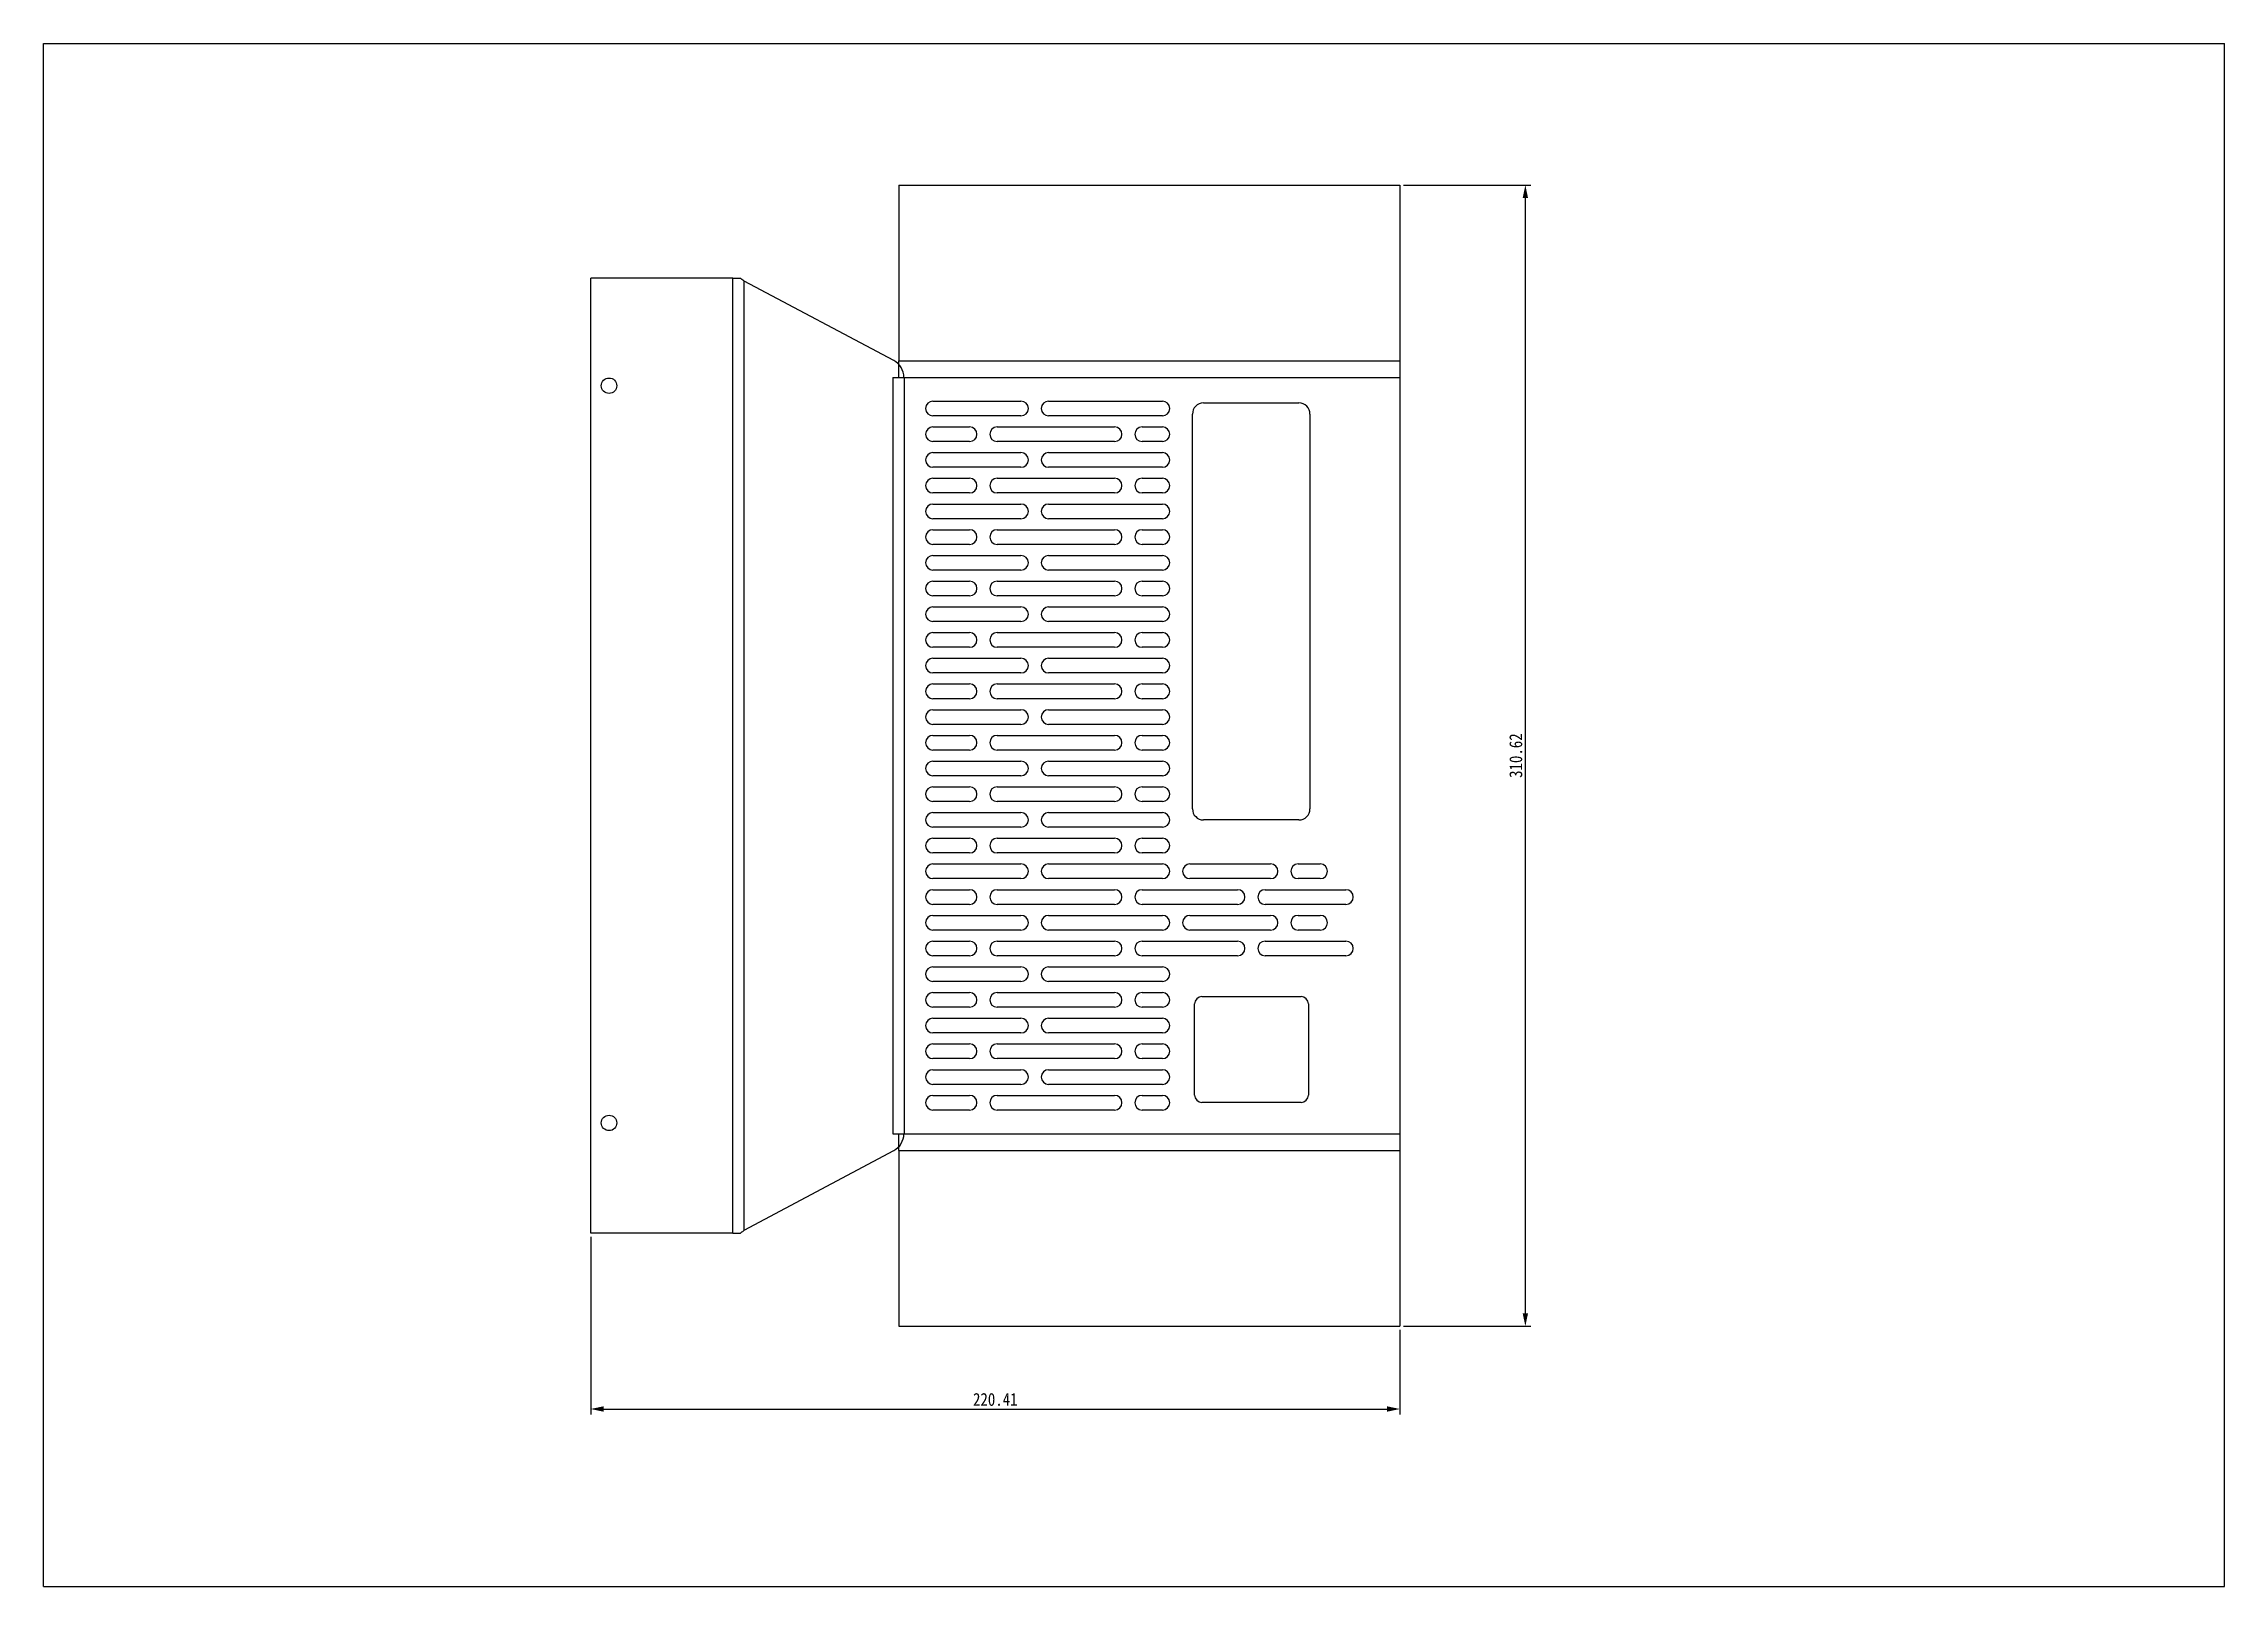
# Model space of a CAD drawing. Header units: millimetres. Extents: x -177 to 18421, y -5017 to 3255.
# Drawn here: x 16753 to 17347, y 2414 to 2834 of the extents above; entities that cross this region are included whole.
import ezdxf

# ---------------------------------------------------------------- set-up
doc = ezdxf.new("R2010")
doc.units = ezdxf.units.MM
doc.header["$LTSCALE"] = 46.255
doc.header["$PDMODE"] = 3
doc.header["$PDSIZE"] = 8
doc.layers.get('0').update_dxf_attribs({"linetype": 'CONTINUOUS'})
doc.layers.get('Defpoints').update_dxf_attribs({"linetype": 'CONTINUOUS'})
doc.layers.add('02___PRT_ALL_AXES', color=7, linetype='CONTINUOUS')
doc.layers.add('03___PRT_ALL_CURVES', color=7, linetype='CONTINUOUS')
doc.styles.get("Standard").update_dxf_attribs({"font": 'txt', "width": 0.85})
doc.dimstyles.new('DIMSTYLE_1', dxfattribs={"dimtxt": 3.5, "dimasz": 3.5, "dimexe": 1.5, "dimexo": 1, "dimgap": 0.875, "dimtad": 1, "dimdsep": 46, "dimtxsty": 'Standard', "dimblk": '_FILLED', "dimcen": 0.09, "dimadec": 0, "dimazin": 0, "dimtp": 0.01, "dimtm": 0.01, "dimtfac": 1, "dimtofl": 0, "dimtmove": 0, "dimatfit": 3, "dimldrblk": '_FILLED', "dimfxl": 0, "dimtolj": 1, "dimarcsym": 0})

msp = doc.modelspace()

# ---------------------------------------------------------------- blocks, each defined once
blk = doc.blocks.new('_FILLED')
at = {"color": 0, "linetype": 'ByBlock'}
blk.add_solid([(0, 0), (-1, 0.21), (-1, -0.21)], dxfattribs=at)
blk = doc.blocks.new('*D268')
at = {"color": 0, "linetype": 'Continuous', "lineweight": -2, "transparency": 16777216}
for p, q in [((17123.51, 2795.29), (17158.19, 2795.29)), ((17156.69, 2488.17), (17156.69, 2791.79)), ((17123.51, 2484.67), (17158.19, 2484.67))]:
    blk.add_line(p, q, dxfattribs=at)
at = {"layer": 'Defpoints', "color": 0, "linetype": 'Continuous', "transparency": 16777216}
for p in [(17122.51, 2795.29), (17156.69, 2795.29), (17122.51, 2484.67)]:
    blk.add_point(p, dxfattribs=at)
at = {"color": 0, "linetype": 'Continuous', "lineweight": -2, "transparency": 16777216, "xscale": 3.5, "yscale": 3.5, "zscale": 3.5}
for p, rotation in [((17156.69, 2795.29), 90), ((17156.69, 2484.67), 270)]:
    blk.add_blockref('_FILLED', p, dxfattribs=dict(at, rotation=rotation))
at = {"color": 0, "linetype": 'Continuous', "transparency": 16777216, "insert": (17152.32, 2639.98), "char_height": 3.5, "width": 25.5, "attachment_point": 2, "rotation": 90}
blk.add_mtext('\\A1;310.62', dxfattribs=at)
blk = doc.blocks.new('*D269')
at = {"color": 0, "linetype": 'Continuous', "lineweight": -2, "transparency": 16777216}
for p, q in [((16902.1, 2508.98), (16902.1, 2460.6)), ((17122.51, 2483.67), (17122.51, 2460.6)), ((16905.6, 2462.1), (17119.01, 2462.1))]:
    blk.add_line(p, q, dxfattribs=at)
at = {"layer": 'Defpoints', "color": 0, "linetype": 'Continuous', "transparency": 16777216}
for p in [(16902.1, 2509.98), (17122.51, 2484.67), (17122.51, 2462.1)]:
    blk.add_point(p, dxfattribs=at)
at = {"color": 0, "linetype": 'Continuous', "lineweight": -2, "transparency": 16777216, "xscale": 3.5, "yscale": 3.5, "zscale": 3.5, "rotation": 180}
blk.add_blockref('_FILLED', (16902.1, 2462.1), dxfattribs=at)
at = {"color": 0, "linetype": 'Continuous', "lineweight": -2, "transparency": 16777216, "xscale": 3.5, "yscale": 3.5, "zscale": 3.5}
blk.add_blockref('_FILLED', (17122.51, 2462.1), dxfattribs=at)
at = {"color": 0, "linetype": 'Continuous', "transparency": 16777216, "insert": (17012.31, 2466.47), "char_height": 3.5, "width": 25.5, "attachment_point": 2}
blk.add_mtext('\\A1;220.41', dxfattribs=at)

# ---------------------------------------------------------------- dimensions: what is measured, and where the dimension line sits
at = {"color": 2, "linetype": 'Continuous'}
dim = msp.add_linear_dim(base=(17156.69, 2795.294), p1=(17122.512, 2484.671), p2=(17122.512, 2795.294), angle=90, dimstyle='DIMSTYLE_1', dxfattribs=at)
dim.commit()
dim.dimension.update_dxf_attribs({"geometry": '*D268', "text_midpoint": (17156.69, 2639.983), "dimtype": 160})
dim = msp.add_linear_dim(base=(17122.512, 2462.095), p1=(16902.1, 2509.981), p2=(17122.512, 2484.671), dimstyle='DIMSTYLE_1', dxfattribs=at)
dim.commit()
dim.dimension.update_dxf_attribs({"geometry": '*D269', "text_midpoint": (17012.306, 2462.095), "dimtype": 160})

# ---------------------------------------------------------------- linework, layer by layer
at = {"color": 7, "linetype": 'Continuous'}
for p, q in [((16753.092, 2413.815), (16753.092, 2833.815)), ((16753.092, 2833.815), (17347.092, 2833.815)), ((17347.092, 2413.815), (17347.092, 2833.815)), ((16753.092, 2413.815), (17347.092, 2413.815))]:
    msp.add_line(p, q, dxfattribs=at)
at = {"color": 3, "linetype": 'Continuous'}
for p, q in [((16986.012, 2795.294), (16986.012, 2747.453)), ((16986.012, 2795.294), (17122.512, 2795.294)), ((17122.512, 2795.294), (17122.512, 2747.453)), ((16902.1, 2509.981), (16902.1, 2769.984)), ((16940.8, 2769.984), (16902.1, 2769.984)), ((16984.647, 2747.524), (16943.906, 2769.186)), ((17122.512, 2742.933), (17122.512, 2537.033)), ((16995.312, 2736.483), (17019.312, 2736.483)), ((17019.312, 2732.483), (16995.312, 2732.483)), ((17026.812, 2736.483), (17057.812, 2736.483)), ((17057.812, 2732.483), (17026.812, 2732.483)), ((17066.012, 2625.483), (17066.012, 2732.983)), ((17069.012, 2735.983), (17095.012, 2735.983)), ((17098.012, 2732.983), (17098.012, 2625.483)), ((16995.312, 2729.483), (17005.312, 2729.483)), ((17012.812, 2729.483), (17044.812, 2729.483)), ((17052.312, 2729.483), (17057.812, 2729.483)), ((17005.312, 2725.483), (16995.312, 2725.483)), ((16995.312, 2722.483), (17019.312, 2722.483)), ((17044.812, 2725.483), (17012.812, 2725.483)), ((17026.812, 2722.483), (17057.812, 2722.483)), ((17057.812, 2725.483), (17052.312, 2725.483)), ((17019.312, 2718.483), (16995.312, 2718.483)), ((16995.312, 2715.483), (17005.312, 2715.483)), ((17012.812, 2715.483), (17044.812, 2715.483)), ((17057.812, 2718.483), (17026.812, 2718.483)), ((17052.312, 2715.483), (17057.812, 2715.483)), ((17005.312, 2711.483), (16995.312, 2711.483)), ((17044.812, 2711.483), (17012.812, 2711.483)), ((17057.812, 2711.483), (17052.312, 2711.483)), ((16995.312, 2708.483), (17019.312, 2708.483)), ((17019.312, 2704.483), (16995.312, 2704.483)), ((17026.812, 2708.483), (17057.812, 2708.483)), ((17057.812, 2704.483), (17026.812, 2704.483)), ((16995.312, 2701.483), (17005.312, 2701.483)), ((17005.312, 2697.483), (16995.312, 2697.483)), ((17012.812, 2701.483), (17044.812, 2701.483)), ((17044.812, 2697.483), (17012.812, 2697.483)), ((17052.312, 2701.483), (17057.812, 2701.483)), ((17057.812, 2697.483), (17052.312, 2697.483)), ((16995.312, 2694.483), (17019.312, 2694.483)), ((17026.812, 2694.483), (17057.812, 2694.483)), ((17019.312, 2690.483), (16995.312, 2690.483)), ((16995.312, 2687.483), (17005.312, 2687.483)), ((17012.812, 2687.483), (17044.812, 2687.483)), ((17057.812, 2690.483), (17026.812, 2690.483)), ((17052.312, 2687.483), (17057.812, 2687.483)), ((17005.312, 2683.483), (16995.312, 2683.483)), ((16995.312, 2680.483), (17019.312, 2680.483)), ((17044.812, 2683.483), (17012.812, 2683.483)), ((17026.812, 2680.483), (17057.812, 2680.483)), ((17057.812, 2683.483), (17052.312, 2683.483)), ((17019.312, 2676.483), (16995.312, 2676.483)), ((16995.312, 2673.483), (17005.312, 2673.483)), ((17012.812, 2673.483), (17044.812, 2673.483)), ((17057.812, 2676.483), (17026.812, 2676.483)), ((17052.312, 2673.483), (17057.812, 2673.483)), ((17005.312, 2669.483), (16995.312, 2669.483)), ((17044.812, 2669.483), (17012.812, 2669.483)), ((17057.812, 2669.483), (17052.312, 2669.483)), ((16995.312, 2666.483), (17019.312, 2666.483)), ((17019.312, 2662.483), (16995.312, 2662.483)), ((17026.812, 2666.483), (17057.812, 2666.483)), ((17057.812, 2662.483), (17026.812, 2662.483)), ((16995.312, 2659.483), (17005.312, 2659.483)), ((17005.312, 2655.483), (16995.312, 2655.483)), ((17012.812, 2659.483), (17044.812, 2659.483)), ((17044.812, 2655.483), (17012.812, 2655.483)), ((17052.312, 2659.483), (17057.812, 2659.483)), ((17057.812, 2655.483), (17052.312, 2655.483)), ((16995.312, 2652.483), (17019.312, 2652.483)), ((17026.812, 2652.483), (17057.812, 2652.483)), ((17019.312, 2648.483), (16995.312, 2648.483)), ((16995.312, 2645.483), (17005.312, 2645.483)), ((17012.812, 2645.483), (17044.812, 2645.483)), ((17057.812, 2648.483), (17026.812, 2648.483)), ((17052.312, 2645.483), (17057.812, 2645.483)), ((17005.312, 2641.483), (16995.312, 2641.483)), ((16995.312, 2638.483), (17019.312, 2638.483)), ((17044.812, 2641.483), (17012.812, 2641.483)), ((17026.812, 2638.483), (17057.812, 2638.483)), ((17057.812, 2641.483), (17052.312, 2641.483)), ((17019.312, 2634.483), (16995.312, 2634.483)), ((16995.312, 2631.483), (17005.312, 2631.483)), ((17012.812, 2631.483), (17044.812, 2631.483)), ((17057.812, 2634.483), (17026.812, 2634.483)), ((17052.312, 2631.483), (17057.812, 2631.483)), ((17005.312, 2627.483), (16995.312, 2627.483)), ((17044.812, 2627.483), (17012.812, 2627.483)), ((17057.812, 2627.483), (17052.312, 2627.483)), ((16995.312, 2624.483), (17019.312, 2624.483)), ((17019.312, 2620.483), (16995.312, 2620.483)), ((17026.812, 2624.483), (17057.812, 2624.483)), ((17057.812, 2620.483), (17026.812, 2620.483)), ((17095.012, 2622.483), (17069.012, 2622.483)), ((16995.312, 2617.483), (17005.312, 2617.483)), ((17012.812, 2617.483), (17044.812, 2617.483)), ((17052.312, 2617.483), (17057.812, 2617.483)), ((17005.312, 2613.483), (16995.312, 2613.483)), ((16995.312, 2610.483), (17019.312, 2610.483)), ((17044.812, 2613.483), (17012.812, 2613.483)), ((17026.812, 2610.483), (17057.812, 2610.483)), ((17057.812, 2613.483), (17052.312, 2613.483)), ((17065.312, 2610.483), (17087.312, 2610.483)), ((17094.812, 2610.483), (17100.812, 2610.483)), ((17019.312, 2606.483), (16995.312, 2606.483)), ((16995.312, 2603.483), (17005.312, 2603.483)), ((17012.812, 2603.483), (17044.812, 2603.483)), ((17057.812, 2606.483), (17026.812, 2606.483)), ((17052.312, 2603.483), (17078.312, 2603.483)), ((17087.312, 2606.483), (17065.312, 2606.483)), ((17085.812, 2603.483), (17107.812, 2603.483)), ((17100.812, 2606.483), (17094.812, 2606.483)), ((17005.312, 2599.483), (16995.312, 2599.483)), ((16995.312, 2596.483), (17019.312, 2596.483)), ((17044.812, 2599.483), (17012.812, 2599.483)), ((17026.812, 2596.483), (17057.812, 2596.483)), ((17078.312, 2599.483), (17052.312, 2599.483)), ((17065.312, 2596.483), (17087.312, 2596.483)), ((17107.812, 2599.483), (17085.812, 2599.483)), ((17094.812, 2596.483), (17100.812, 2596.483)), ((17019.312, 2592.483), (16995.312, 2592.483)), ((17057.812, 2592.483), (17026.812, 2592.483)), ((17087.312, 2592.483), (17065.312, 2592.483)), ((17100.812, 2592.483), (17094.812, 2592.483)), ((16995.312, 2589.483), (17005.312, 2589.483)), ((17005.312, 2585.483), (16995.312, 2585.483)), ((17012.812, 2589.483), (17044.812, 2589.483)), ((17044.812, 2585.483), (17012.812, 2585.483)), ((17052.312, 2589.483), (17078.312, 2589.483)), ((17078.312, 2585.483), (17052.312, 2585.483)), ((17085.812, 2589.483), (17107.812, 2589.483)), ((17107.812, 2585.483), (17085.812, 2585.483)), ((16995.312, 2582.483), (17019.312, 2582.483)), ((17019.312, 2578.483), (16995.312, 2578.483)), ((17026.812, 2582.483), (17057.812, 2582.483)), ((17057.812, 2578.483), (17026.812, 2578.483)), ((16995.312, 2575.483), (17005.312, 2575.483)), ((17012.812, 2575.483), (17044.812, 2575.483)), ((17052.312, 2575.483), (17057.812, 2575.483)), ((17066.612, 2547.583), (17066.612, 2572.383)), ((17068.612, 2574.383), (17095.612, 2574.383)), ((17097.612, 2572.383), (17097.612, 2547.583)), ((17005.312, 2571.483), (16995.312, 2571.483)), ((16995.312, 2568.483), (17019.312, 2568.483)), ((17044.812, 2571.483), (17012.812, 2571.483)), ((17026.812, 2568.483), (17057.812, 2568.483)), ((17057.812, 2571.483), (17052.312, 2571.483)), ((17019.312, 2564.483), (16995.312, 2564.483)), ((16995.312, 2561.483), (17005.312, 2561.483)), ((17012.812, 2561.483), (17044.812, 2561.483)), ((17057.812, 2564.483), (17026.812, 2564.483)), ((17052.312, 2561.483), (17057.812, 2561.483)), ((17005.312, 2557.483), (16995.312, 2557.483)), ((16995.312, 2554.483), (17019.312, 2554.483)), ((17044.812, 2557.483), (17012.812, 2557.483)), ((17026.812, 2554.483), (17057.812, 2554.483)), ((17057.812, 2557.483), (17052.312, 2557.483)), ((17019.312, 2550.483), (16995.312, 2550.483)), ((17057.812, 2550.483), (17026.812, 2550.483)), ((16995.312, 2547.483), (17005.312, 2547.483)), ((17005.312, 2543.483), (16995.312, 2543.483)), ((17012.812, 2547.483), (17044.812, 2547.483)), ((17044.812, 2543.483), (17012.812, 2543.483)), ((17052.312, 2547.483), (17057.812, 2547.483)), ((17057.812, 2543.483), (17052.312, 2543.483)), ((17095.612, 2545.583), (17068.612, 2545.583)), ((16943.906, 2510.779), (16984.647, 2532.441)), ((16986.012, 2532.512), (16986.012, 2484.671)), ((17122.512, 2532.512), (17122.512, 2484.671)), ((16940.8, 2509.981), (16902.1, 2509.981)), ((16986.012, 2484.671), (17122.512, 2484.671))]:
    msp.add_line(p, q, dxfattribs=at)
for centre, radius, start, end in [((16982.206, 2742.933), 5.2, 0, 62), ((16995.312, 2734.483), 2, 90, 270), ((17019.312, 2734.483), 2, 270, 90), ((17026.812, 2734.483), 2, 90, 270), ((17057.812, 2734.483), 2, 270, 90), ((17069.012, 2732.983), 3, 90, 180), ((17095.012, 2732.983), 3, 0, 90), ((16995.312, 2727.483), 2, 90, 270), ((17005.312, 2727.483), 2, 270, 90), ((17012.812, 2727.483), 2, 90, 270), ((17044.812, 2727.483), 2, 270, 90), ((17052.312, 2727.483), 2, 90, 270), ((17057.812, 2727.483), 2, 270, 90), ((16995.312, 2720.483), 2, 90, 270), ((17019.312, 2720.483), 2, 270, 90), ((17026.812, 2720.483), 2, 90, 270), ((17057.812, 2720.483), 2, 270, 90), ((16995.312, 2713.483), 2, 90, 270), ((17005.312, 2713.483), 2, 270, 90), ((17012.812, 2713.483), 2, 90, 270), ((17044.812, 2713.483), 2, 270, 90), ((17052.312, 2713.483), 2, 90, 270), ((17057.812, 2713.483), 2, 270, 90), ((16995.312, 2706.483), 2, 90, 270), ((17019.312, 2706.483), 2, 270, 90), ((17026.812, 2706.483), 2, 90, 270), ((17057.812, 2706.483), 2, 270, 90), ((16995.312, 2699.483), 2, 90, 270), ((17005.312, 2699.483), 2, 270, 90), ((17012.812, 2699.483), 2, 90, 270), ((17044.812, 2699.483), 2, 270, 90), ((17052.312, 2699.483), 2, 90, 270), ((17057.812, 2699.483), 2, 270, 90), ((16995.312, 2692.483), 2, 90, 270), ((17019.312, 2692.483), 2, 270, 90), ((17026.812, 2692.483), 2, 90, 270), ((17057.812, 2692.483), 2, 270, 90), ((16995.312, 2685.483), 2, 90, 270), ((17005.312, 2685.483), 2, 270, 90), ((17012.812, 2685.483), 2, 90, 270), ((17044.812, 2685.483), 2, 270, 90), ((17052.312, 2685.483), 2, 90, 270), ((17057.812, 2685.483), 2, 270, 90), ((16995.312, 2678.483), 2, 90, 270), ((17019.312, 2678.483), 2, 270, 90), ((17026.812, 2678.483), 2, 90, 270), ((17057.812, 2678.483), 2, 270, 90), ((16995.312, 2671.483), 2, 90, 270), ((17005.312, 2671.483), 2, 270, 90), ((17012.812, 2671.483), 2, 90, 270), ((17044.812, 2671.483), 2, 270, 90), ((17052.312, 2671.483), 2, 90, 270), ((17057.812, 2671.483), 2, 270, 90), ((16995.312, 2664.483), 2, 90, 270), ((17019.312, 2664.483), 2, 270, 90), ((17026.812, 2664.483), 2, 90, 270), ((17057.812, 2664.483), 2, 270, 90), ((16995.312, 2657.483), 2, 90, 270), ((17005.312, 2657.483), 2, 270, 90), ((17012.812, 2657.483), 2, 90, 270), ((17044.812, 2657.483), 2, 270, 90), ((17052.312, 2657.483), 2, 90, 270), ((17057.812, 2657.483), 2, 270, 90), ((16995.312, 2650.483), 2, 90, 270), ((17019.312, 2650.483), 2, 270, 90), ((17026.812, 2650.483), 2, 90, 270), ((17057.812, 2650.483), 2, 270, 90), ((16995.312, 2643.483), 2, 90, 270), ((17005.312, 2643.483), 2, 270, 90), ((17012.812, 2643.483), 2, 90, 270), ((17044.812, 2643.483), 2, 270, 90), ((17052.312, 2643.483), 2, 90, 270), ((17057.812, 2643.483), 2, 270, 90), ((16995.312, 2636.483), 2, 90, 270), ((17019.312, 2636.483), 2, 270, 90), ((17026.812, 2636.483), 2, 90, 270), ((17057.812, 2636.483), 2, 270, 90), ((16995.312, 2629.483), 2, 90, 270), ((17005.312, 2629.483), 2, 270, 90), ((17012.812, 2629.483), 2, 90, 270), ((17044.812, 2629.483), 2, 270, 90), ((17052.312, 2629.483), 2, 90, 270), ((17057.812, 2629.483), 2, 270, 90), ((17069.012, 2625.483), 3, 180, 270), ((17095.012, 2625.483), 3, 270, 0), ((16995.312, 2622.483), 2, 90, 270), ((17019.312, 2622.483), 2, 270, 90), ((17026.812, 2622.483), 2, 90, 270), ((17057.812, 2622.483), 2, 270, 90), ((16995.312, 2615.483), 2, 90, 270), ((17005.312, 2615.483), 2, 270, 90), ((17012.812, 2615.483), 2, 90, 270), ((17044.812, 2615.483), 2, 270, 90), ((17052.312, 2615.483), 2, 90, 270), ((17057.812, 2615.483), 2, 270, 90), ((16995.312, 2608.483), 2, 90, 270), ((17019.312, 2608.483), 2, 270, 90), ((17026.812, 2608.483), 2, 90, 270), ((17057.812, 2608.483), 2, 270, 90), ((17065.312, 2608.483), 2, 90, 270), ((17087.312, 2608.483), 2, 270, 90), ((17094.812, 2608.483), 2, 90, 270), ((17100.812, 2608.483), 2, 270, 90), ((16995.312, 2601.483), 2, 90, 270), ((17005.312, 2601.483), 2, 270, 90), ((17012.812, 2601.483), 2, 90, 270), ((17044.812, 2601.483), 2, 270, 90), ((17052.312, 2601.483), 2, 90, 270), ((17078.312, 2601.483), 2, 270, 90), ((17085.812, 2601.483), 2, 90, 270), ((17107.812, 2601.483), 2, 270, 90), ((16995.312, 2594.483), 2, 90, 270), ((17019.312, 2594.483), 2, 270, 90), ((17026.812, 2594.483), 2, 90, 270), ((17057.812, 2594.483), 2, 270, 90), ((17065.312, 2594.483), 2, 90, 270), ((17087.312, 2594.483), 2, 270, 90), ((17094.812, 2594.483), 2, 90, 270), ((17100.812, 2594.483), 2, 270, 90), ((16995.312, 2587.483), 2, 90, 270), ((17005.312, 2587.483), 2, 270, 90), ((17012.812, 2587.483), 2, 90, 270), ((17044.812, 2587.483), 2, 270, 90), ((17052.312, 2587.483), 2, 90, 270), ((17078.312, 2587.483), 2, 270, 90), ((17085.812, 2587.483), 2, 90, 270), ((17107.812, 2587.483), 2, 270, 90), ((16995.312, 2580.483), 2, 90, 270), ((17019.312, 2580.483), 2, 270, 90), ((17026.812, 2580.483), 2, 90, 270), ((17057.812, 2580.483), 2, 270, 90), ((16995.312, 2573.483), 2, 90, 270), ((17005.312, 2573.483), 2, 270, 90), ((17012.812, 2573.483), 2, 90, 270), ((17044.812, 2573.483), 2, 270, 90), ((17052.312, 2573.483), 2, 90, 270), ((17057.812, 2573.483), 2, 270, 90), ((17068.612, 2572.383), 2, 90, 180), ((17095.612, 2572.383), 2, 0, 90), ((16995.312, 2566.483), 2, 90, 270), ((17019.312, 2566.483), 2, 270, 90), ((17026.812, 2566.483), 2, 90, 270), ((17057.812, 2566.483), 2, 270, 90), ((16995.312, 2559.483), 2, 90, 270), ((17005.312, 2559.483), 2, 270, 90), ((17012.812, 2559.483), 2, 90, 270), ((17044.812, 2559.483), 2, 270, 90), ((17052.312, 2559.483), 2, 90, 270), ((17057.812, 2559.483), 2, 270, 90), ((16995.312, 2552.483), 2, 90, 270), ((17019.312, 2552.483), 2, 270, 90), ((17026.812, 2552.483), 2, 90, 270), ((17057.812, 2552.483), 2, 270, 90), ((16995.312, 2545.483), 2, 90, 270), ((17005.312, 2545.483), 2, 270, 90), ((17012.812, 2545.483), 2, 90, 270), ((17044.812, 2545.483), 2, 270, 90), ((17052.312, 2545.483), 2, 90, 270), ((17057.812, 2545.483), 2, 270, 90), ((17068.612, 2547.583), 2, 180, 270), ((17095.612, 2547.583), 2, 270, 0), ((16982.206, 2537.033), 5.2, 298, 0)]:
    msp.add_arc(centre, radius, start, end, dxfattribs=at)
at = {"layer": '02___PRT_ALL_AXES', "color": 3, "linetype": 'Continuous'}
for p, q in [((16940.8, 2509.981), (16940.8, 2769.984)), ((16940.8, 2769.984), (16942.871, 2769.984)), ((16943.906, 2510.779), (16943.906, 2769.186)), ((16986.012, 2742.933), (16986.012, 2747.453)), ((16986.012, 2747.453), (17122.512, 2747.453)), ((17122.512, 2747.453), (17122.512, 2742.933)), ((16984.406, 2742.933), (16984.406, 2537.033)), ((16984.406, 2742.933), (17122.512, 2742.933)), ((16987.512, 2742.933), (16987.512, 2537.033)), ((16984.406, 2537.033), (17122.512, 2537.033)), ((16986.012, 2532.512), (16986.012, 2537.033)), ((17122.512, 2537.033), (17122.512, 2532.512)), ((16986.012, 2532.512), (17122.512, 2532.512)), ((16940.8, 2509.981), (16942.871, 2509.981))]:
    msp.add_line(p, q, dxfattribs=at)
for centre in [(16907.1, 2740.683), (16907.1, 2539.983)]:
    msp.add_circle(centre, 2.1, dxfattribs=at)
for points in [[(16942.871, 2769.984), (16942.954, 2769.925), (16943.307, 2769.669), (16943.646, 2769.396), (16943.906, 2769.186)], [(16942.871, 2509.981), (16942.954, 2510.04), (16943.307, 2510.296), (16943.646, 2510.57), (16943.906, 2510.779)]]:
    msp.add_open_spline(points, degree=3, knots=[0, 0, 0, 0, 0.2345412, 1, 1, 1, 1], dxfattribs=at)
at = {"layer": '03___PRT_ALL_CURVES', "color": 4, "linetype": 'Continuous'}
for p, q in [((17066.012, 2625.483), (17066.012, 2732.983)), ((17069.012, 2735.983), (17095.012, 2735.983)), ((17098.012, 2732.983), (17098.012, 2625.483)), ((17095.012, 2622.483), (17069.012, 2622.483)), ((17066.612, 2547.583), (17066.612, 2572.383)), ((17068.612, 2574.383), (17095.612, 2574.383)), ((17097.612, 2572.383), (17097.612, 2547.583)), ((17095.612, 2545.583), (17068.612, 2545.583))]:
    msp.add_line(p, q, dxfattribs=at)
for centre, radius, start, end in [((17069.012, 2732.983), 3, 90, 180), ((17095.012, 2732.983), 3, 0, 90), ((17069.012, 2625.483), 3, 180, 270), ((17095.012, 2625.483), 3, 270, 0), ((17068.612, 2572.383), 2, 90, 180), ((17095.612, 2572.383), 2, 0, 90), ((17068.612, 2547.583), 2, 180, 270), ((17095.612, 2547.583), 2, 270, 0)]:
    msp.add_arc(centre, radius, start, end, dxfattribs=at)

msp.set_redraw_order([(e.dxf.handle, doc.entitydb.next_handle()) for e in msp.query("TEXT MTEXT ATTDEF DIMENSION ARC_DIMENSION")])  # texts and dimensions are drawn at this point

doc.saveas('drawing.dxf')
